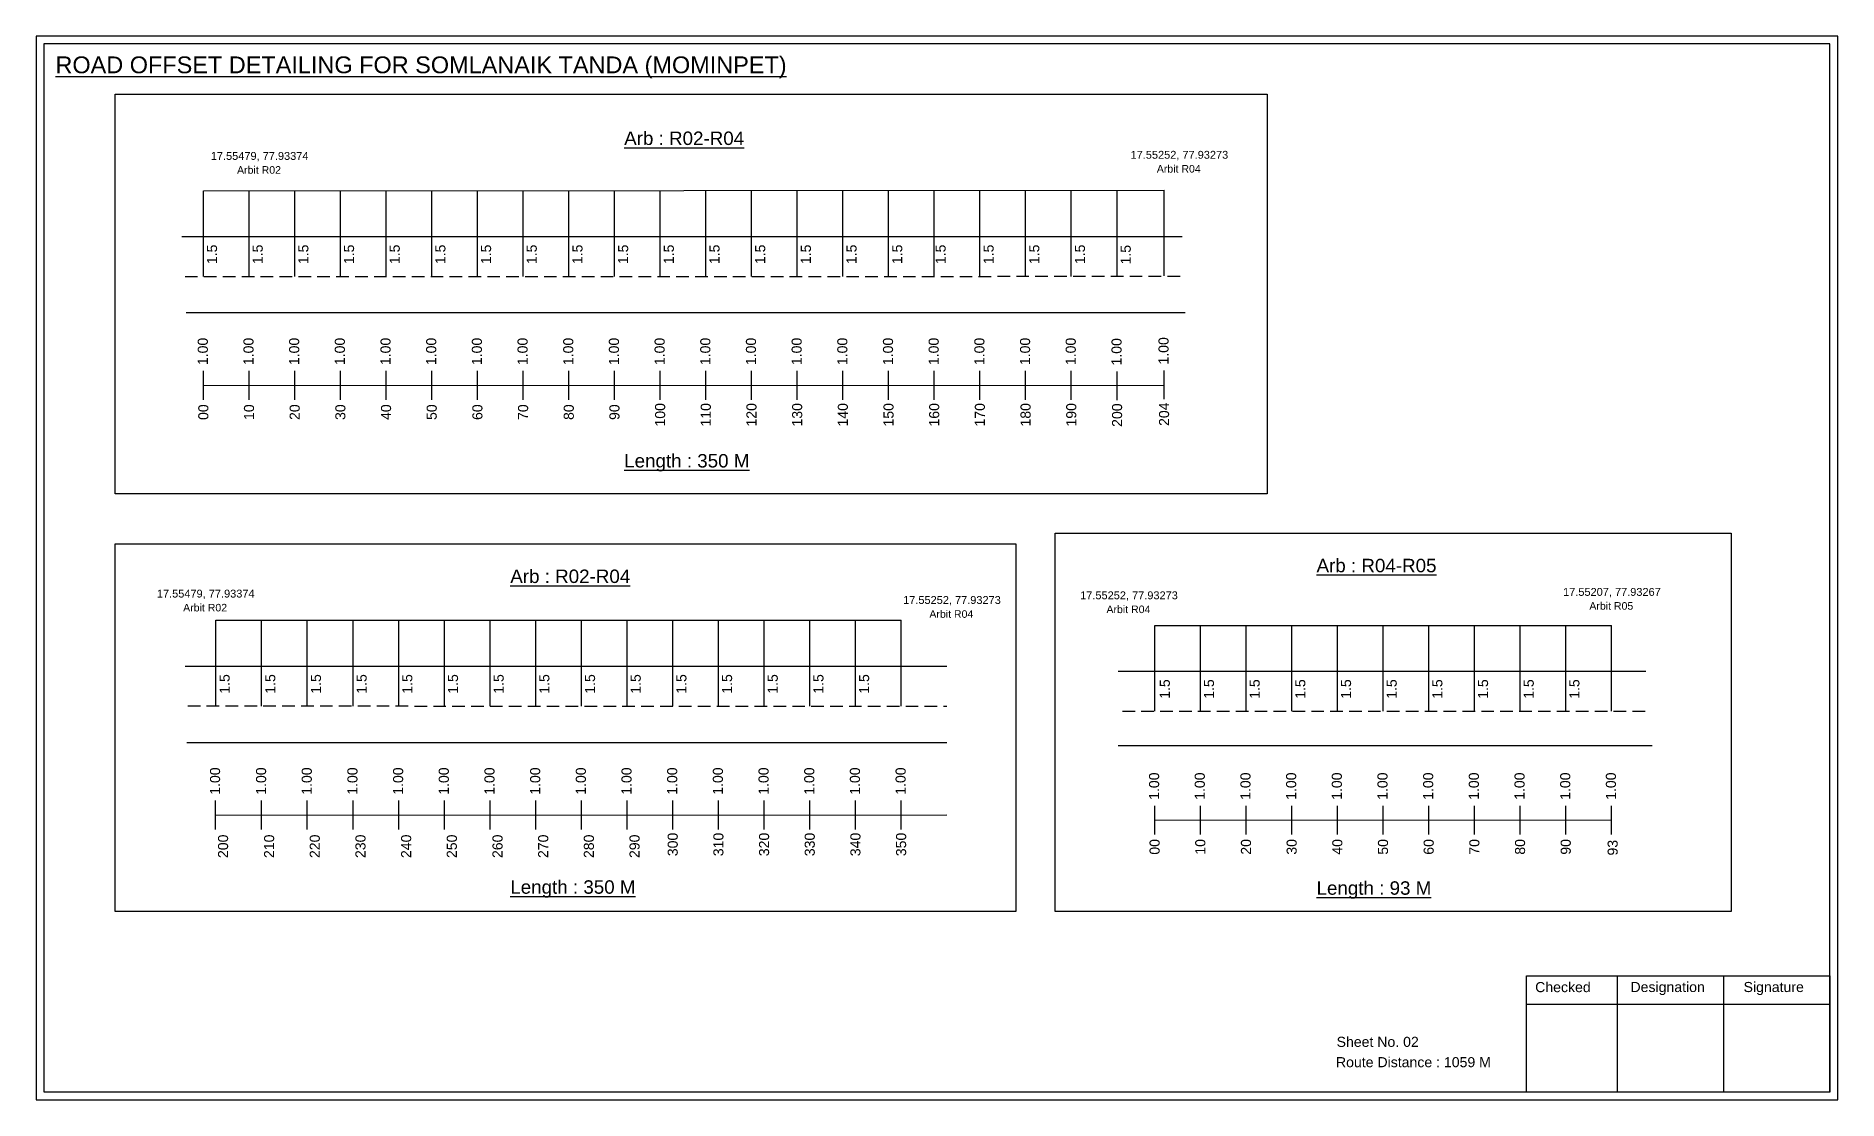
# Model space of a CAD drawing. Header units: inches. Extents: x 586 to 5726, y 190 to 788.
# Drawn here: x 4455 to 4991, y 261 to 578 of the extents above; entities that cross this region are included whole.
import ezdxf

# ---------------------------------------------------------------- set-up
doc = ezdxf.new("R2010")
doc.units = ezdxf.units.IN
doc.header["$MEASUREMENT"] = 0
doc.linetypes.add('DASHED2', pattern=[0.375, 0.25, -0.125])
doc.layers.add('PDF_Geometry', color=7, linetype='Continuous')
doc.layers.add('PDF_Text', color=5, linetype='Continuous')
doc.styles.add('PDF Arial', font='arial.ttf')
doc.styles.get("Standard").update_dxf_attribs({"font": 'arial.ttf'})

msp = doc.modelspace()

# ---------------------------------------------------------------- texts
at = {"color": 242, "true_color": 0xcd2027}
for s, height, p in [('%%UROAD OFFSET DETAILING FOR SOMLANAIK TANDA (MOMINPET)', 5, (4460.49, 566.52)), ('%%UArb : R02-R04', 4, (4629.82, 545.16)), ('%%ULength : 350 M', 4, (4629.82, 449.16)), ('%%UArb : R02-R04', 4, (4595.91, 414.77)), ('%%UArb : R04-R05', 4, (4835.95, 417.97)), ('%%ULength : 350 M', 4, (4595.91, 322.27)), ('%%ULength : 93 M', 4, (4835.95, 321.97))]:
    msp.add_text(s, height=height, dxfattribs=at).set_placement(p)
at = {"color": 5}
for s, height, p in [('17.55479, 77.93374', 2.34, (4506.74, 540.73)), ('17.55252, 77.93273', 2.34, (4780.57, 541.07)), ('Arbit R02', 2.246, (4514.56, 536.61)), ('Arbit R04', 2.246, (4788.39, 536.95)), ('17.55207, 77.93267', 2.34, (4909.35, 410.95)), ('17.55479, 77.93374', 2.34, (4490.69, 410.44)), ('Arbit R02', 2.246, (4498.51, 406.31)), ('17.55252, 77.93273', 2.34, (4712.86, 408.54)), ('17.55252, 77.93273', 2.34, (4765.57, 409.93)), ('Arbit R04', 2.246, (4773.4, 405.81)), ('Arbit R05', 2.246, (4917.17, 406.82)), ('Arbit R04', 2.246, (4720.68, 404.41))]:
    msp.add_text(s, height=height, dxfattribs=at).set_placement(p)
for p in [(4508.6, 509.69), (4522.2, 509.69), (4535.8, 509.69), (4549.4, 509.69), (4563, 509.69), (4576.6, 509.69), (4590.2, 509.69), (4603.8, 509.69), (4617.4, 509.69), (4631, 509.69), (4644.6, 509.69), (4658.2, 509.69), (4671.8, 509.69), (4685.4, 509.69), (4699, 509.69), (4712.6, 509.69), (4725.52, 509.69), (4739.8, 509.69), (4753.4, 509.69), (4767, 509.69), (4780.64, 509.59), (4512.35, 381.8), (4525.95, 381.8), (4539.55, 381.8), (4553.15, 381.8), (4566.75, 381.8), (4580.35, 381.8), (4593.95, 381.8), (4607.55, 381.8), (4621.15, 381.8), (4634.75, 381.8), (4648.35, 381.8), (4661.95, 381.8), (4675.55, 381.8), (4689.15, 381.8), (4702.75, 381.8), (4792.27, 380.29), (4805.42, 380.29), (4819.02, 380.29), (4832.62, 380.29), (4846.22, 380.29), (4859.82, 380.29), (4873.42, 380.29), (4887.02, 380.29), (4900.62, 380.29), (4914.22, 380.29)]:
    msp.add_text('1.5', height=3, rotation=90).set_placement(p)
at = {"color": 217, "true_color": 0x93278f}
for s, p in [('1.00', (4505.86, 479.62)), ('1.00', (4519.46, 479.62)), ('1.00', (4533.06, 479.62)), ('1.00', (4546.66, 479.62)), ('1.00', (4560.26, 479.62)), ('1.00', (4573.86, 479.62)), ('1.00', (4587.46, 479.62)), ('1.00', (4601.06, 479.62)), ('1.00', (4614.66, 479.62)), ('1.00', (4628.26, 479.62)), ('1.00', (4641.86, 479.62)), ('1.00', (4655.46, 479.62)), ('1.00', (4669.06, 479.62)), ('1.00', (4682.66, 479.62)), ('1.00', (4696.26, 479.62)), ('1.00', (4709.86, 479.62)), ('1.00', (4723.46, 479.62)), ('1.00', (4737.06, 479.62)), ('1.00', (4750.66, 479.62)), ('1.00', (4764.26, 479.62)), ('1.00', (4777.9, 479.51)), ('1.00', (4791.89, 479.79)), ('00', (4506.01, 463.3)), ('10', (4519.61, 463.3)), ('20', (4533.21, 463.3)), ('30', (4546.81, 463.3)), ('40', (4560.41, 463.3)), ('50', (4574.01, 463.3)), ('60', (4587.61, 463.3)), ('70', (4601.21, 463.3)), ('80', (4614.81, 463.3)), ('90', (4628.41, 463.3)), ('100', (4642.01, 461.34)), ('110', (4655.61, 461.34)), ('120', (4669.21, 461.34)), ('130', (4682.81, 461.34)), ('140', (4696.41, 461.34)), ('150', (4710.01, 461.34)), ('160', (4723.61, 461.34)), ('170', (4737.21, 461.34)), ('180', (4750.81, 461.34)), ('190', (4764.41, 461.34)), ('200', (4778.05, 461.24)), ('204', (4792.04, 461.52)), ('1.00', (4509.5, 351.72)), ('1.00', (4523.21, 351.72)), ('1.00', (4536.81, 351.72)), ('1.00', (4550.41, 351.72)), ('1.00', (4564.01, 351.72)), ('1.00', (4577.61, 351.72)), ('1.00', (4591.21, 351.72)), ('1.00', (4604.81, 351.72)), ('1.00', (4618.41, 351.72)), ('1.00', (4632.01, 351.72)), ('1.00', (4645.61, 351.72)), ('1.00', (4659.21, 351.72)), ('1.00', (4672.81, 351.72)), ('1.00', (4686.41, 351.72)), ('1.00', (4700.01, 351.72)), ('1.00', (4713.61, 351.72)), ('1.00', (4789.08, 350.21)), ('1.00', (4802.68, 350.21)), ('1.00', (4816.28, 350.21)), ('1.00', (4829.88, 350.21)), ('1.00', (4843.48, 350.21)), ('1.00', (4857.08, 350.21)), ('1.00', (4870.68, 350.21)), ('1.00', (4884.28, 350.21)), ('1.00', (4897.88, 350.21)), ('1.00', (4911.48, 350.21)), ('1.00', (4925.08, 350.21)), ('200', (4511.89, 332.89)), ('210', (4525.6, 332.89)), ('220', (4539.2, 332.89)), ('230', (4552.8, 332.89)), ('240', (4566.4, 332.89)), ('250', (4580, 332.89)), ('260', (4593.6, 332.89)), ('270', (4607.2, 332.89)), ('280', (4620.8, 332.89)), ('290', (4634.4, 332.89)), ('300', (4645.76, 333.44)), ('310', (4659.36, 333.44)), ('320', (4672.96, 333.44)), ('330', (4686.56, 333.44)), ('340', (4700.16, 333.44)), ('350', (4713.76, 333.44)), ('00', (4789.23, 333.89)), ('10', (4802.83, 333.89)), ('20', (4816.43, 333.89)), ('30', (4830.03, 333.89)), ('40', (4843.63, 333.89)), ('50', (4857.23, 333.89)), ('60', (4870.83, 333.89)), ('70', (4884.43, 333.89)), ('80', (4898.03, 333.89)), ('90', (4911.63, 333.89)), ('93', (4925.6, 333.64))]:
    msp.add_text(s, height=3, rotation=90, dxfattribs=at).set_placement(p)
for s, p in [('Sheet No. 02', (4841.92, 276.68)), ('Route Distance : 1059 M', (4841.73, 270.63))]:
    msp.add_text(s, height=3).set_placement(p)
at = {"layer": 'PDF_Text', "color": 7, "attachment_point": 7, "style": 'PDF Arial'}
for s, insert, char_height in [('Checked', (4901.03, 292.93), 3.001), ('Designation', (4929.41, 292.1), 3.0006), ('Signature', (4963.09, 292.1), 3.001)]:
    msp.add_mtext(s, dxfattribs=dict(at, insert=insert, char_height=char_height))

# ---------------------------------------------------------------- linework, layer by layer
at = {"color": 5}
for p, q in [((4504.53, 531.54), (4790.56, 531.73)), ((4508.28, 403.66), (4712.28, 403.66)), ((4787.76, 402.15), (4923.76, 402.15))]:
    msp.add_line(p, q, dxfattribs=at)
for p, q in [((4504.53, 506.02), (4504.53, 531.56)), ((4518.13, 506.02), (4518.13, 531.56)), ((4531.73, 506.02), (4531.73, 531.56)), ((4545.33, 506.02), (4545.33, 531.56)), ((4558.93, 506.02), (4558.93, 531.56)), ((4572.53, 506.02), (4572.53, 531.56)), ((4586.13, 506.02), (4586.13, 531.56)), ((4599.73, 506.02), (4599.73, 531.56)), ((4613.33, 506.02), (4613.33, 531.56)), ((4626.93, 506.02), (4626.93, 531.56)), ((4640.53, 506.02), (4640.53, 531.56)), ((4654.13, 506.02), (4654.13, 531.56)), ((4667.73, 506.02), (4667.73, 531.56)), ((4681.33, 506.02), (4681.33, 531.56)), ((4694.93, 506.02), (4694.93, 531.56)), ((4708.53, 506.02), (4708.53, 531.56)), ((4722.13, 506.02), (4722.13, 531.56)), ((4735.73, 506.02), (4735.73, 531.56)), ((4749.33, 506.02), (4749.33, 531.56)), ((4762.93, 506.02), (4762.93, 531.56)), ((4776.57, 506.19), (4776.57, 531.45)), ((4790.56, 506.2), (4790.56, 531.73)), ((4498.12, 517.9), (4795.97, 517.9)), ((4499.37, 495.34), (4796.87, 495.3)), ((4508.28, 378.12), (4508.28, 403.66)), ((4521.88, 378.12), (4521.88, 403.66)), ((4535.48, 378.12), (4535.48, 403.66)), ((4549.08, 378.12), (4549.08, 403.66)), ((4562.68, 378.12), (4562.68, 403.66)), ((4576.28, 378.12), (4576.28, 403.66)), ((4589.88, 378.12), (4589.88, 403.66)), ((4603.48, 378.12), (4603.48, 403.66)), ((4617.08, 378.12), (4617.08, 403.66)), ((4630.68, 378.12), (4630.68, 403.66)), ((4644.28, 378.12), (4644.28, 403.66)), ((4657.88, 378.12), (4657.88, 403.66)), ((4671.48, 378.12), (4671.48, 403.66)), ((4685.08, 378.12), (4685.08, 403.66)), ((4698.68, 378.12), (4698.68, 403.66)), ((4712.28, 378.12), (4712.28, 403.66)), ((4787.76, 376.62), (4787.76, 402.15)), ((4801.36, 376.62), (4801.36, 402.15)), ((4814.96, 376.62), (4814.96, 402.15)), ((4828.56, 376.62), (4828.56, 402.15)), ((4842.16, 376.62), (4842.16, 402.15)), ((4855.76, 376.62), (4855.76, 402.15)), ((4869.36, 376.62), (4869.36, 402.15)), ((4882.96, 376.62), (4882.96, 402.15)), ((4896.56, 376.62), (4896.56, 402.15)), ((4910.16, 376.62), (4910.16, 402.15)), ((4923.76, 376.62), (4923.76, 402.15)), ((4499.09, 390.01), (4725.88, 390.01)), ((4776.88, 388.5), (4934.03, 388.5)), ((4499.56, 367.32), (4725.88, 367.29)), ((4935.86, 366.31), (4776.88, 366.31))]:
    msp.add_line(p, q)
at = {"linetype": 'DASHED2', "ltscale": 15}
for p, q in [((4499.08, 506.02), (4795.56, 506.07)), ((4499.88, 378.17), (4725.88, 378.12)), ((4778.15, 376.62), (4934.03, 376.62))]:
    msp.add_line(p, q, dxfattribs=at)
at = {"color": 217, "true_color": 0x93278f}
for p, q in [((4504.53, 469.32), (4504.53, 477.88)), ((4518.13, 469.32), (4518.13, 477.88)), ((4531.73, 469.32), (4531.73, 477.88)), ((4545.33, 469.32), (4545.33, 477.88)), ((4558.93, 469.32), (4558.93, 477.88)), ((4572.53, 469.32), (4572.53, 477.88)), ((4586.13, 469.32), (4586.13, 477.88)), ((4599.73, 469.32), (4599.73, 477.88)), ((4613.33, 469.32), (4613.33, 477.88)), ((4626.93, 469.32), (4626.93, 477.88)), ((4640.53, 469.32), (4640.53, 477.88)), ((4654.13, 469.32), (4654.13, 477.88)), ((4667.73, 469.32), (4667.73, 477.88)), ((4681.33, 469.32), (4681.33, 477.88)), ((4694.93, 469.32), (4694.93, 477.88)), ((4708.53, 469.32), (4708.53, 477.88)), ((4722.13, 469.32), (4722.13, 477.88)), ((4735.73, 469.32), (4735.73, 477.88)), ((4749.33, 469.32), (4749.33, 477.88)), ((4762.93, 469.32), (4762.93, 477.88)), ((4776.57, 469.22), (4776.57, 477.78)), ((4790.56, 469.5), (4790.56, 478.05)), ((4504.53, 473.59), (4790.56, 473.65)), ((4508.18, 341.42), (4508.18, 349.98)), ((4521.88, 341.42), (4521.88, 349.98)), ((4535.48, 341.42), (4535.48, 349.98)), ((4549.08, 341.42), (4549.08, 349.98)), ((4562.68, 341.42), (4562.68, 349.98)), ((4576.28, 341.42), (4576.28, 349.98)), ((4589.88, 341.42), (4589.88, 349.98)), ((4603.48, 341.42), (4603.48, 349.98)), ((4617.08, 341.42), (4617.08, 349.98)), ((4630.68, 341.42), (4630.68, 349.98)), ((4644.28, 341.42), (4644.28, 349.98)), ((4657.88, 341.42), (4657.88, 349.98)), ((4671.48, 341.42), (4671.48, 349.98)), ((4685.08, 341.42), (4685.08, 349.98)), ((4698.68, 341.42), (4698.68, 349.98)), ((4712.28, 341.42), (4712.28, 349.98)), ((4508.28, 345.69), (4725.88, 345.74)), ((4787.76, 339.92), (4787.76, 348.48)), ((4787.76, 344.19), (4923.76, 344.22)), ((4801.36, 339.92), (4801.36, 348.48)), ((4814.96, 339.92), (4814.96, 348.48)), ((4828.56, 339.92), (4828.56, 348.48)), ((4842.16, 339.92), (4842.16, 348.48)), ((4855.76, 339.92), (4855.76, 348.48)), ((4869.36, 339.92), (4869.36, 348.48)), ((4882.96, 339.92), (4882.96, 348.48)), ((4896.56, 339.92), (4896.56, 348.48)), ((4910.16, 339.92), (4910.16, 348.48)), ((4923.76, 339.92), (4923.76, 348.48))]:
    msp.add_line(p, q, dxfattribs=at)
for points in [[(4478.3, 560.28), (4821.2, 560.28), (4821.2, 441.28), (4478.3, 441.28)], [(4758.16, 429.64), (4959.4, 429.64), (4959.4, 316.96), (4758.16, 316.96)], [(4478.3, 426.47), (4746.38, 426.47), (4746.38, 316.96), (4478.3, 316.96)]]:
    msp.add_lwpolyline(points, close=True)
at = {"layer": 'PDF_Geometry'}
for points in [[(4454.71, 577.59), (4454.71, 260.88), (4991.18, 260.88), (4991.18, 577.59)], [(4457.04, 575.27), (4457.04, 263.3), (4988.77, 263.3), (4988.77, 575.27)]]:
    msp.add_lwpolyline(points, close=True, dxfattribs=at)
at = {"layer": 'PDF_Geometry', "color": 242, "true_color": 0xcc1f26}
msp.add_lwpolyline([(4988.77, 263.21), (4898.42, 263.21), (4898.42, 297.82), (4988.77, 297.82)], close=True, dxfattribs=at)
for points in [[(4925.4, 297.82), (4925.4, 263.21)], [(4957.13, 297.82), (4957.13, 263.21)], [(4898.42, 289.44), (4988.77, 289.44)]]:
    msp.add_lwpolyline(points, dxfattribs=at)

msp.set_redraw_order([(e.dxf.handle, doc.entitydb.next_handle()) for e in msp.query("TEXT MTEXT ATTDEF DIMENSION ARC_DIMENSION")])  # texts and dimensions are drawn at this point

doc.saveas('drawing.dxf')
